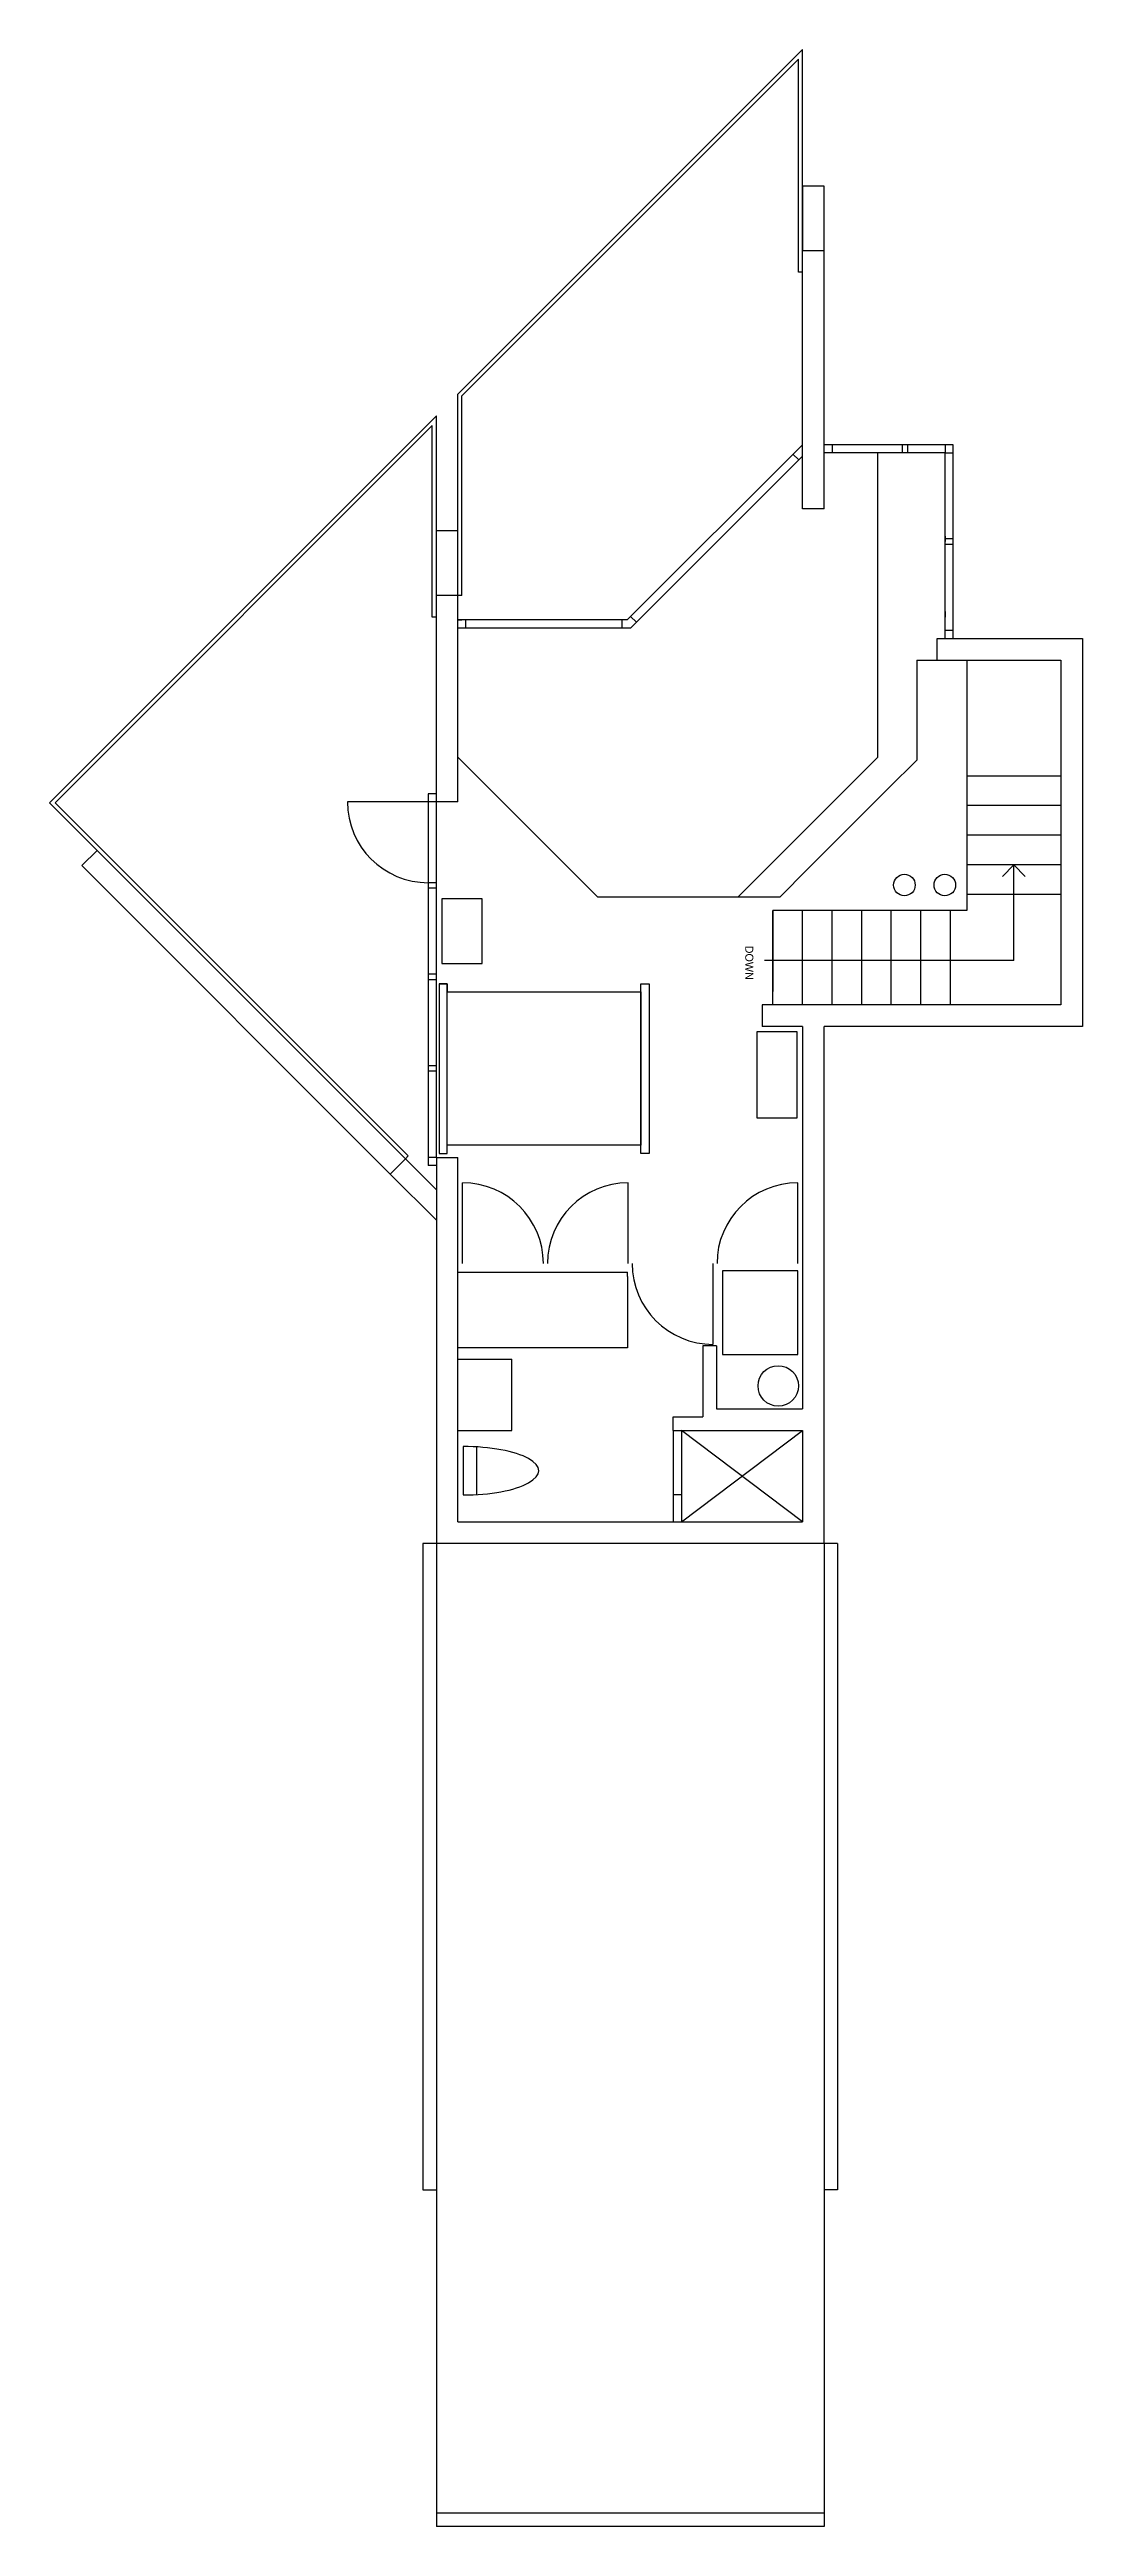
# Model space of a CAD drawing. Header units: inches. Extents: x -13164 to 6484, y 141 to 5293.
# Drawn here: x 5362 to 5746, y 2685 to 3604 of the extents above; entities that cross this region are included whole.
import ezdxf

# ---------------------------------------------------------------- set-up
doc = ezdxf.new("R2010")
doc.units = ezdxf.units.IN
doc.header["$LTSCALE"] = 0.2
doc.header["$MEASUREMENT"] = 0
for name, color, linetype in [('A-doors', 254, 'Continuous'), ('A-Elev-South', 7, 'Continuous'), ('A-fixtures', 140, 'Continuous'), ('A-furniture', 33, 'Continuous'), ('A-glazing', 252, 'Continuous'), ('A-millwork', 252, 'Continuous'), ('A-roof', 253, 'Continuous'), ('A-stairs', 252, 'Continuous'), ('A-text', 254, 'Continuous'), ('A-walls', 7, 'Continuous')]:
    doc.layers.add(name, color=color, linetype=linetype)

msp = doc.modelspace()

# ---------------------------------------------------------------- texts
at = {"layer": 'A-text'}
msp.add_text('DOWN', height=3, rotation=270, dxfattribs=at).set_placement((5620.59, 3271.7))

# ---------------------------------------------------------------- linework, layer by layer
at = {"layer": 'A-doors'}
for p, q in [((5502.85, 3325.06), (5472.85, 3325.06)), ((5609.85, 3123.1), (5604.85, 3123.1))]:
    msp.add_line(p, q, dxfattribs=at)
msp.add_arc((5502.85, 3325.06), 30, 180, 270, dxfattribs=at)
at = {"layer": 'A-Elev-South', "color": 251}
msp.add_line((5641.85, 3529.72), (5641.85, 3553.72), dxfattribs=at)
at = {"layer": 'A-Elev-South', "color": 252}
msp.add_line((5649.85, 3529.72), (5649.85, 3553.72), dxfattribs=at)
at = {"layer": 'A-Elev-South', "color": 253}
for p, q in [((5505.85, 3401.72), (5505.85, 3425.72)), ((5513.85, 3401.72), (5513.85, 3425.72))]:
    msp.add_line(p, q, dxfattribs=at)
at = {"layer": 'A-fixtures'}
for p, q in [((5593.85, 3091.72), (5593.85, 3057.72)), ((5641.85, 3057.72), (5596.85, 3091.72)), ((5596.85, 3057.72), (5641.85, 3091.72)), ((5596.85, 3091.72), (5596.85, 3057.72)), ((5515.85, 3085.72), (5515.85, 3067.72)), ((5515.85, 3085.72), (5515.85, 3067.72)), ((5520.85, 3067.87), (5520.85, 3085.58)), ((5596.85, 3067.72), (5593.85, 3067.72))]:
    msp.add_line(p, q, dxfattribs=at)
msp.add_lwpolyline([(5640.17, 3150.91), (5612.17, 3150.91), (5612.17, 3119.91), (5640.17, 3119.91), (5640.17, 3150.91)], dxfattribs=at)
msp.add_circle((5632.85, 3108.22), 7.5, dxfattribs=at)
msp.add_ellipse((5515.85, 3076.72), major_axis=(-28, 0), ratio=0.321429, start_param=1.570796, end_param=4.712389, dxfattribs=at)
at = {"layer": 'A-furniture'}
for points in [[(5507.85, 3289.06), (5507.85, 3265.06), (5522.85, 3265.06), (5522.85, 3289.06), (5507.85, 3289.06)], [(5506.84, 3257.56), (5506.84, 3194.56), (5509.84, 3194.56), (5509.84, 3257.56), (5506.84, 3257.56), (5509.84, 3257.56), (5509.84, 3254.56), (5581.84, 3254.56), (5581.84, 3257.56), (5581.84, 3257.56), (5584.84, 3257.56), (5584.84, 3194.56), (5581.84, 3194.56), (5581.84, 3197.56), (5581.84, 3254.56), (5581.84, 3197.56), (5509.84, 3197.56)], [(5639.85, 3239.72), (5624.85, 3239.72), (5624.85, 3207.72), (5639.85, 3207.72), (5639.85, 3239.72)]]:
    msp.add_lwpolyline(points, dxfattribs=at)
at = {"layer": 'A-glazing'}
for p, q in [((5576.76, 3392.63), (5641.85, 3457.72)), ((5578, 3389.63), (5641.85, 3453.48)), ((5640.44, 3452.06), (5638.32, 3454.19)), ((5694.85, 3457.72), (5649.85, 3457.72)), ((5694.85, 3454.72), (5649.85, 3454.72)), ((5652.85, 3457.72), (5652.85, 3454.72)), ((5678.85, 3457.72), (5678.85, 3454.72)), ((5680.85, 3457.72), (5680.85, 3454.72)), ((5697.85, 3457.72), (5694.85, 3457.72)), ((5694.85, 3457.72), (5694.85, 3454.72)), ((5694.85, 3454.72), (5697.85, 3454.72)), ((5694.85, 3385.72), (5694.85, 3454.72)), ((5697.85, 3385.72), (5697.85, 3457.72)), ((5694.85, 3423.72), (5694.85, 3421.72)), ((5694.85, 3420.72), (5694.85, 3422.72)), ((5697.85, 3422.72), (5694.85, 3422.72)), ((5694.85, 3420.72), (5697.85, 3420.72)), ((5580.13, 3391.76), (5578.01, 3393.88)), ((5694.85, 3395.72), (5694.85, 3393.72)), ((5697.85, 3393.72), (5697.85, 3395.72)), ((5574.85, 3392.63), (5513.85, 3392.63)), ((5574.85, 3389.63), (5513.85, 3389.63)), ((5516.85, 3389.63), (5516.85, 3392.63)), ((5576.76, 3392.63), (5574.85, 3392.63)), ((5574.85, 3389.63), (5574.85, 3392.63)), ((5578, 3389.63), (5574.85, 3389.63)), ((5697.85, 3388.72), (5694.85, 3388.72)), ((5502.85, 3328.06), (5502.85, 3190.06)), ((5505.85, 3328.06), (5502.85, 3328.06)), ((5503.85, 3325.06), (5502.85, 3325.06)), ((5505.85, 3325.06), (5502.85, 3325.06)), ((5505.85, 3295.06), (5502.85, 3295.06)), ((5505.85, 3293.06), (5502.85, 3293.06)), ((5630.85, 3284.72), (5630.85, 3254.72)), ((5505.85, 3261.06), (5502.85, 3261.06)), ((5505.85, 3259.06), (5502.85, 3259.06)), ((5505.85, 3227.06), (5502.85, 3227.06)), ((5505.85, 3225.06), (5502.85, 3225.06)), ((5505.85, 3193.06), (5502.85, 3193.06)), ((5505.85, 3190.06), (5502.85, 3190.06))]:
    msp.add_line(p, q, dxfattribs=at)
at = {"layer": 'A-millwork'}
for p, q in [((5513.85, 3476.44), (5641.85, 3604.44)), ((5641.85, 3553.72), (5641.85, 3604.44)), ((5641.85, 3521.72), (5640.35, 3521.72)), ((5513.85, 3425.72), (5513.85, 3476.44)), ((5364.27, 3324.74), (5504.35, 3464.82)), ((5504.35, 3393.72), (5504.35, 3464.82)), ((5515.35, 3401.72), (5513.85, 3401.72)), ((5505.85, 3393.72), (5504.35, 3393.72)), ((5513.85, 3392.63), (5515.35, 3392.63)), ((5495.41, 3193.6), (5364.27, 3324.74)), ((5505.85, 3193.06), (5505.85, 3325.06)), ((5495.41, 3193.6), (5494.35, 3192.53)), ((5515.6, 3153.66), (5515.6, 3183.66)), ((5577.1, 3153.66), (5577.1, 3183.66)), ((5640.1, 3153.66), (5640.1, 3183.66)), ((5513.85, 3150.41), (5576.85, 3150.41)), ((5576.85, 3148.91), (5576.85, 3150.41)), ((5576.85, 3148.91), (5576.85, 3122.41)), ((5608.6, 3153.66), (5608.6, 3123.66)), ((5576.85, 3122.41), (5513.85, 3122.41)), ((5513.85, 3118.1), (5533.85, 3118.1)), ((5533.85, 3091.72), (5533.85, 3118.1)), ((5513.85, 3091.72), (5533.85, 3091.72))]:
    msp.add_line(p, q, dxfattribs=at)
at = {"layer": 'A-millwork', "color": 251}
for p, q in [((5515.35, 3475.82), (5640.35, 3600.82)), ((5640.35, 3521.72), (5640.35, 3600.82)), ((5515.35, 3401.72), (5515.35, 3475.82))]:
    msp.add_line(p, q, dxfattribs=at)
at = {"layer": 'A-millwork', "color": 254}
for p, q in [((5362.15, 3324.74), (5505.85, 3468.44)), ((5379.8, 3307.09), (5362.15, 3324.74))]:
    msp.add_line(p, q, dxfattribs=at)
at = {"layer": 'A-millwork', "color": 253}
msp.add_line((5505.85, 3425.72), (5505.85, 3468.44), dxfattribs=at)
at = {"layer": 'A-millwork'}
for centre, start, end in [((5515.6, 3153.66), 0, 90), ((5577.1, 3153.66), 90, 180), ((5640.1, 3153.66), 90, 180), ((5608.6, 3153.66), 180, 270)]:
    msp.add_arc(centre, 30, start, end, dxfattribs=at)
at = {"layer": 'A-roof'}
for p, q in [((5500.85, 3049.72), (5500.85, 2809.72)), ((5505.85, 3049.72), (5500.85, 3049.72)), ((5505.85, 3049.72), (5505.85, 2689.72)), ((5649.85, 3049.72), (5649.85, 2689.72)), ((5654.85, 3049.72), (5649.85, 3049.72)), ((5654.85, 3049.72), (5654.85, 2809.72)), ((5500.85, 2809.72), (5505.85, 2809.72)), ((5654.85, 2809.72), (5649.85, 2809.72)), ((5649.85, 2689.72), (5505.85, 2689.72)), ((5505.85, 2689.72), (5505.85, 2684.72)), ((5649.85, 2689.72), (5649.85, 2684.72)), ((5649.85, 2684.72), (5505.85, 2684.72))]:
    msp.add_line(p, q, dxfattribs=at)
at = {"layer": 'A-stairs'}
for p, q in [((5669.85, 3341.72), (5669.85, 3454.72)), ((5617.85, 3289.72), (5669.85, 3341.72)), ((5737.85, 3334.68), (5702.85, 3334.68)), ((5737.85, 3323.68), (5702.85, 3323.68)), ((5737.85, 3312.68), (5702.85, 3312.68)), ((5737.85, 3301.68), (5702.85, 3301.68)), ((5630.85, 3249.72), (5630.85, 3284.72)), ((5641.85, 3249.72), (5641.85, 3284.72)), ((5652.85, 3249.72), (5652.85, 3284.72)), ((5663.85, 3249.72), (5663.85, 3284.72)), ((5674.85, 3249.72), (5674.85, 3284.72)), ((5685.85, 3249.72), (5685.85, 3284.72)), ((5696.85, 3249.72), (5696.85, 3284.72)), ((5737.85, 3290.68), (5702.85, 3290.68))]:
    msp.add_line(p, q, dxfattribs=at)
at = {"layer": 'A-text', "color": 7}
msp.add_line((5641.85, 3553.72), (5641.85, 3529.72), dxfattribs=at)
at = {"layer": 'A-text'}
for p, q in [((5720.35, 3301.68), (5716.11, 3297.43)), ((5720.35, 3266.18), (5720.35, 3301.68)), ((5720.35, 3301.68), (5724.6, 3297.43)), ((5720.35, 3266.18), (5627.72, 3266.18))]:
    msp.add_line(p, q, dxfattribs=at)
at = {"layer": 'A-walls', "color": 252}
msp.add_line((5649.85, 3553.72), (5641.85, 3553.72), dxfattribs=at)
at = {"layer": 'A-walls'}
for p, q in [((5649.85, 3529.72), (5641.85, 3529.72)), ((5641.85, 3433.91), (5641.85, 3529.72)), ((5649.85, 3433.91), (5649.85, 3529.72)), ((5649.85, 3433.91), (5641.85, 3433.91)), ((5505.85, 3325.06), (5505.85, 3401.72)), ((5513.85, 3401.72), (5505.85, 3401.72)), ((5513.85, 3325.06), (5513.85, 3401.72)), ((5691.85, 3385.72), (5745.85, 3385.72)), ((5691.85, 3377.72), (5691.85, 3385.72)), ((5745.85, 3385.72), (5745.85, 3241.72)), ((5684.32, 3377.72), (5737.85, 3377.72)), ((5684.32, 3377.72), (5684.32, 3340.63)), ((5702.85, 3377.72), (5702.85, 3284.72)), ((5737.85, 3377.72), (5737.85, 3249.72)), ((5565.85, 3289.72), (5513.85, 3341.72)), ((5673.85, 3330.17), (5684.32, 3340.63)), ((5673.85, 3330.17), (5643.88, 3300.19)), ((5513.85, 3325.06), (5505.85, 3325.06)), ((5633.41, 3289.72), (5643.88, 3300.19)), ((5633.41, 3289.72), (5565.85, 3289.72)), ((5702.85, 3284.72), (5630.85, 3284.72)), ((5737.85, 3249.72), (5626.85, 3249.72)), ((5626.85, 3249.72), (5626.85, 3241.72)), ((5641.85, 3241.72), (5626.85, 3241.72)), ((5641.85, 3241.72), (5641.85, 3099.72)), ((5745.85, 3241.72), (5649.85, 3241.72)), ((5649.85, 3049.72), (5649.85, 3241.72)), ((5505.85, 3193.06), (5505.85, 3049.72)), ((5505.85, 3193.06), (5513.85, 3193.06)), ((5513.85, 3057.72), (5513.85, 3193.06)), ((5604.85, 3123.1), (5604.85, 3096.72)), ((5609.85, 3123.1), (5609.85, 3099.72)), ((5609.85, 3099.72), (5641.85, 3099.72)), ((5593.85, 3096.72), (5604.85, 3096.72)), ((5593.85, 3091.72), (5593.85, 3096.72)), ((5593.85, 3091.72), (5641.85, 3091.72)), ((5641.85, 3091.72), (5641.85, 3057.72)), ((5513.85, 3057.72), (5641.85, 3057.72)), ((5649.85, 3049.72), (5505.85, 3049.72))]:
    msp.add_line(p, q, dxfattribs=at)
at = {"layer": 'A-walls', "color": 253}
for p, q in [((5513.85, 3425.72), (5505.85, 3425.72)), ((5379.8, 3307.09), (5505.85, 3181.04)), ((5491.53, 3189.71), (5494.35, 3192.53))]:
    msp.add_line(p, q, dxfattribs=at)
at = {"layer": 'A-walls', "color": 254}
for p, q in [((5374.15, 3301.43), (5379.8, 3307.09)), ((5488.7, 3186.88), (5374.15, 3301.43)), ((5488.7, 3186.88), (5491.53, 3189.71)), ((5505.85, 3169.72), (5488.7, 3186.88))]:
    msp.add_line(p, q, dxfattribs=at)
at = {"layer": 'A-walls'}
for centre in [(5679.71, 3294.2), (5694.71, 3294.2)]:
    msp.add_circle(centre, 4, dxfattribs=at)

msp.set_redraw_order([(e.dxf.handle, doc.entitydb.next_handle()) for e in msp.query("TEXT MTEXT ATTDEF DIMENSION ARC_DIMENSION")])  # texts and dimensions are drawn at this point

doc.saveas('drawing.dxf')
